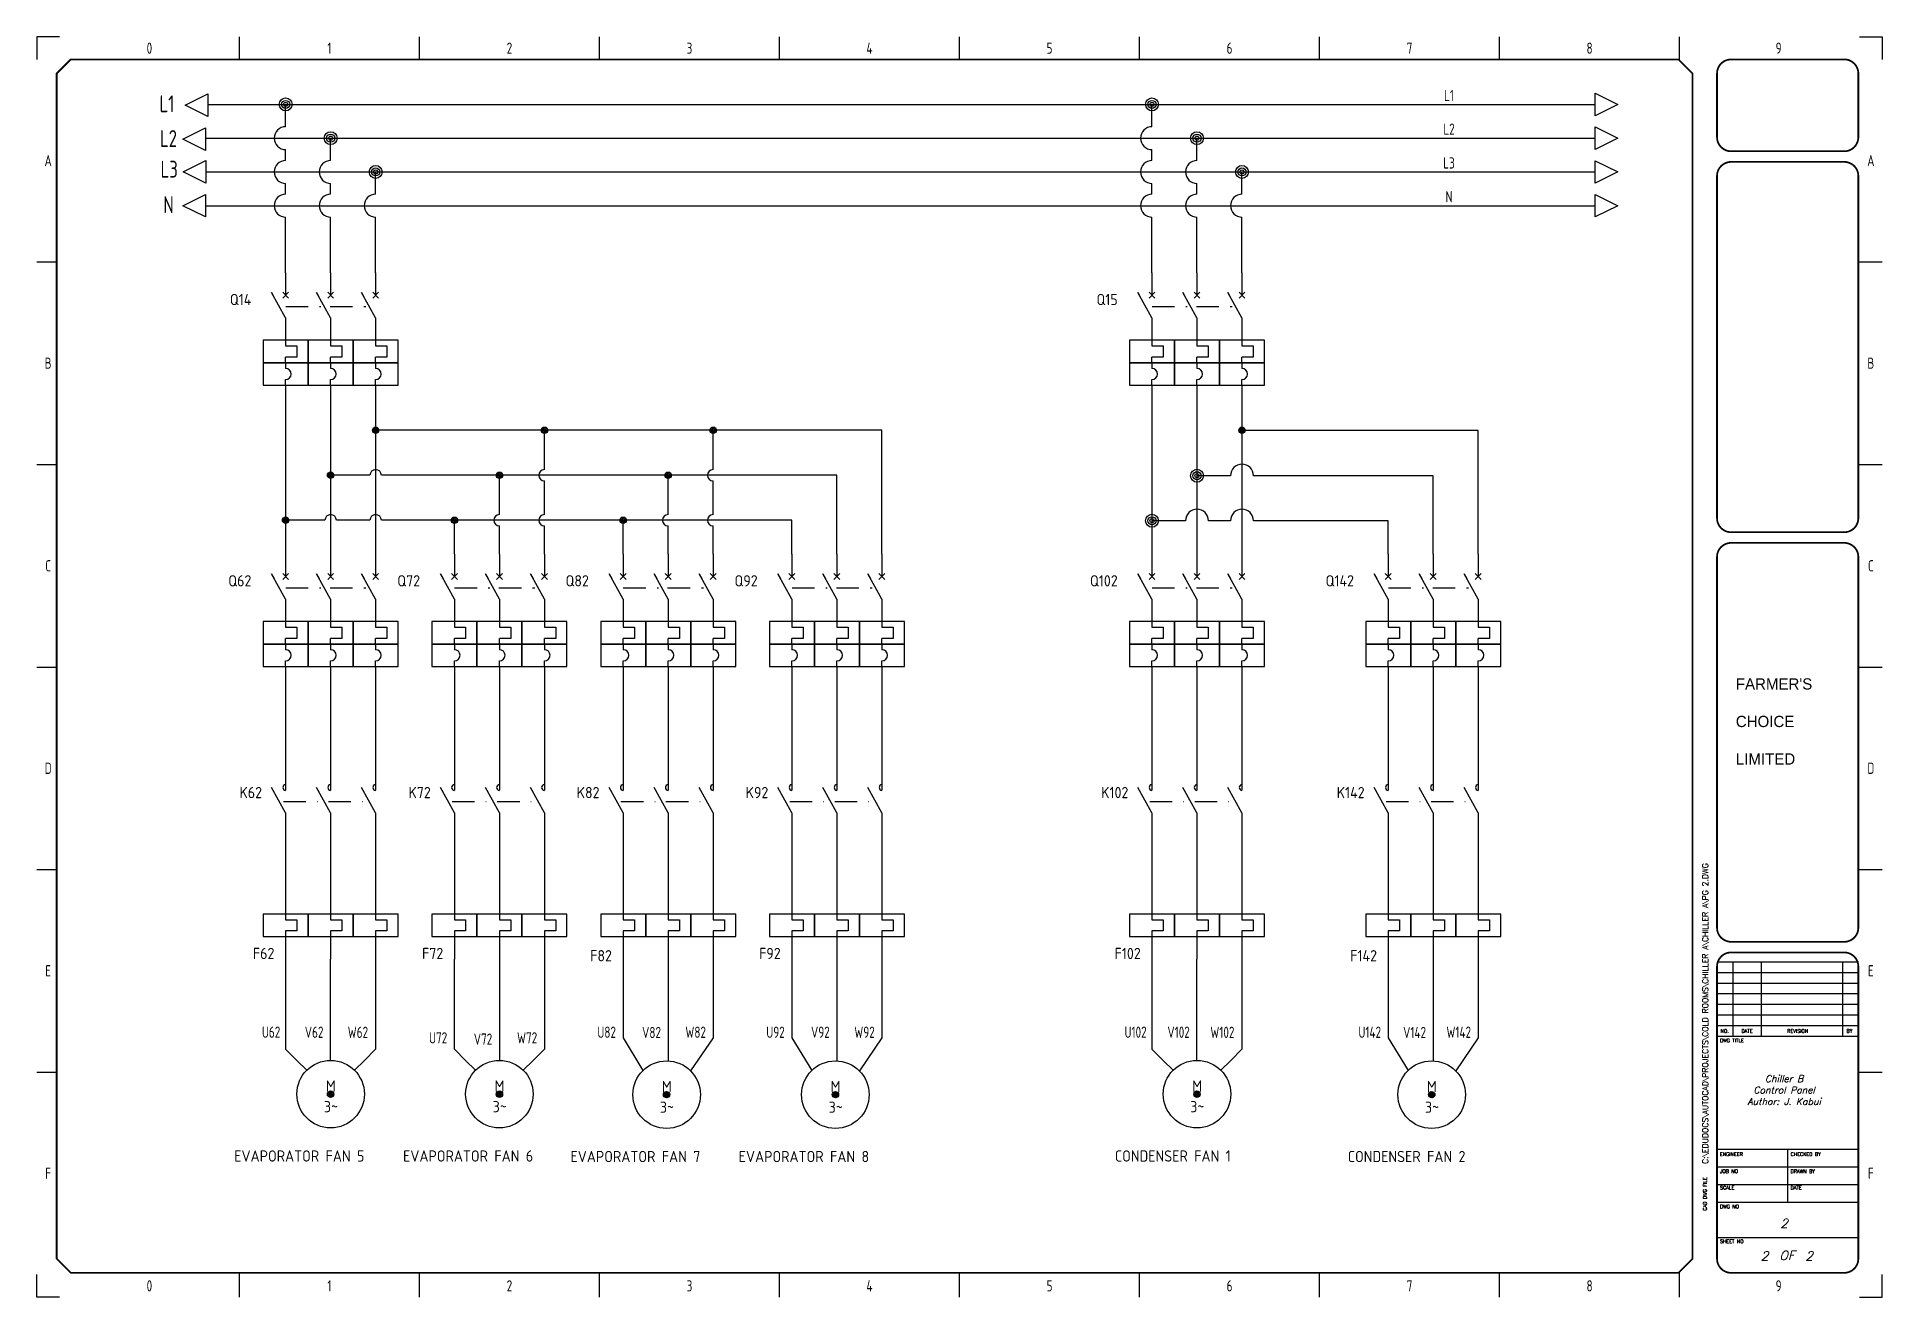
# Model space of a CAD drawing. Extents: x 5 to 415, y 5 to 285.
import ezdxf
from ezdxf.enums import TextEntityAlignment as Align

# ---------------------------------------------------------------- set-up
doc = ezdxf.new("R2010")
doc.units = 0
doc.header["$LTSCALE"] = 10
doc.linetypes.add('DASHED', pattern=[0.75, 0.5, -0.25])
for name, color, linetype in [('LINK', 252, 'DASHED'), ('MISC', 4, 'Continuous'), ('SYMS', 7, 'Continuous'), ('TAGS', 4, 'Continuous'), ('TITLE', 7, 'Continuous'), ('Title blocks', 7, 'Continuous'), ('WIRECOPY', 70, 'Continuous'), ('WIREFIXED', 4, 'Continuous'), ('WIRES', 7, 'Continuous')]:
    doc.layers.add(name, color=color, linetype=linetype)
doc.styles.add('ISO8', font='ISO8.shx', dxfattribs={"width": 0.8})
doc.styles.add('ITALIC', font='ITALIC')
doc.styles.add('SIMPLEX', font='simplex')
doc.styles.add('WD_IEC', font='ISOCP2.shx', dxfattribs={"width": 0.9, "height": 4})

# ---------------------------------------------------------------- blocks, each defined once
blk = doc.blocks.new('LOGO')
at = {"insert": (164.5, 58.4), "char_height": 8.75, "attachment_point": 1, "rotation": 270}
blk.add_mtext_dynamic_manual_height_columns("FARMER'S \\P\\PCHOICE \\P\\PLIMITED", width=87.489, gutter_width=43.7, heights=[0], dxfattribs=at)
blk = doc.blocks.new('Title_blocks_A3')
at = {"layer": 'TITLE'}
for p, q in [((372.89, 276.86), (372.89, 259.33)), ((378.32, 79.49), (409.72, 79.49)), ((381.85, 79.49), (381.85, 63)), ((388.13, 79.49), (388.13, 63)), ((406.19, 79.49), (406.19, 63)), ((378.32, 77.13), (409.72, 77.13)), ((378.32, 74.78), (409.72, 74.78)), ((378.32, 72.42), (409.72, 72.42)), ((378.32, 70.06), (409.72, 70.06)), ((378.32, 67.71), (409.72, 67.71)), ((378.32, 65.35), (409.72, 65.35)), ((378.32, 63), (409.72, 63)), ((372.89, 13.53), (372.89, 37.81)), ((378.32, 37.87), (409.72, 37.87)), ((394.02, 26.1), (394.02, 37.87)), ((378.32, 33.95), (409.72, 33.95)), ((378.32, 30.02), (409.72, 30.02)), ((378.32, 26.1), (409.72, 26.1)), ((378.32, 18.24), (409.72, 18.24))]:
    blk.add_line(p, q, dxfattribs=at)
at = {"layer": 'TITLE', "const_width": 0.392}
blk.add_lwpolyline([(372.89, 13.53), (372.89, 276.86), (369.75, 280), (12.53, 280), (9.39, 276.86), (9.39, 13.53), (12.53, 10.39), (369.75, 10.39)], close=True, dxfattribs=at)
for points in [[(381.46, 280, 0.414214), (378.32, 276.86, 0.414214)], [(409.72, 276.86, 0.414214), (406.58, 280, 0.414214)], [(378.32, 262.73, 0.414214), (381.46, 259.59, 0.414214)], [(406.58, 259.59, 0.414214), (409.72, 262.73, 0.414214)], [(381.46, 257.23, 0.414214), (378.32, 254.09, 0.414214)], [(409.72, 254.09, 0.414214), (406.58, 257.23, 0.414214)], [(378.32, 178.08, 0.414214), (381.46, 174.94, 0.414214)], [(406.58, 174.94, 0.414214), (409.72, 178.08, 0.414214)], [(381.46, 172.58, 0.414214), (378.32, 169.44, 0.414214)], [(409.72, 169.44, 0.414214), (406.58, 172.58, 0.414214)], [(378.32, 87.08, 0.414214), (381.46, 83.94, 0.414214)], [(406.58, 83.94, 0.414214), (409.72, 87.08, 0.414214)], [(381.46, 81.58, 0.414214), (378.32, 78.44, 0.414214)], [(409.72, 78.44, 0.414214), (406.58, 81.58, 0.414214)], [(378.32, 13.53, 0.414214), (381.46, 10.39, 0.414214)], [(406.58, 10.39, 0.414214), (409.72, 13.53, 0.414214)]]:
    blk.add_lwpolyline(points, format="xyb", dxfattribs=at)
for points in [[(406.58, 280), (381.46, 280)], [(378.32, 276.86), (378.32, 262.73)], [(409.72, 276.86), (409.72, 262.73)], [(406.58, 259.59), (381.46, 259.59)], [(378.32, 254.09), (378.32, 178.08)], [(406.58, 257.23), (381.46, 257.23)], [(409.72, 254.09), (409.72, 178.08)], [(381.46, 174.94), (406.58, 174.94)], [(381.46, 172.58), (406.58, 172.58)], [(381.46, 83.94), (406.58, 83.94)], [(378.32, 78.44), (378.32, 13.53)], [(381.46, 81.58), (406.58, 81.58)], [(409.72, 78.44), (409.72, 13.53)], [(381.46, 10.39), (406.58, 10.39)]]:
    blk.add_lwpolyline(points, dxfattribs=at)
at = {"layer": 'TITLE', "color": 7, "const_width": 0.392}
for points in [[(378.32, 169.44), (378.32, 87.08)], [(409.72, 169.44), (409.72, 87.08)]]:
    blk.add_lwpolyline(points, dxfattribs=at)
at = {"layer": 'Title blocks', "color": 7}
for p, q in [((50, 280), (50, 285)), ((90, 280), (90, 285)), ((130, 280), (130, 285)), ((170, 280), (170, 285)), ((250, 280), (250, 285)), ((290, 280), (290, 285)), ((330, 280), (330, 285)), ((370, 280), (370, 285)), ((5, 235), (9.39, 235)), ((410, 235), (415, 235)), ((5, 190), (9.39, 190)), ((410, 190), (415, 190)), ((5, 100), (9.39, 100)), ((410, 100), (415, 100)), ((5, 55), (9.39, 55)), ((410, 55), (415, 55)), ((50, 5), (50, 10.39)), ((90, 5), (90, 10.39)), ((130, 5), (130, 10.39)), ((170, 5), (170, 10.39)), ((250, 5), (250, 10.39)), ((290, 5), (290, 10.39)), ((330, 5), (330, 10.39)), ((370, 5), (370, 10.64))]:
    blk.add_line(p, q, dxfattribs=at)
at = {"layer": 'Title blocks', "color": 2}
for p, q in [((210, 280), (210, 285)), ((5, 145), (9.39, 145)), ((410, 145), (415, 145)), ((210, 5), (210, 10.39))]:
    blk.add_line(p, q, dxfattribs=at)
at = {"layer": 'Title blocks'}
for points in [[(10, 285), (5, 285), (5, 280)], [(410, 285), (415, 285), (415, 280)], [(10, 5), (5, 5), (5, 10)], [(410, 5), (415, 5), (415, 10)]]:
    blk.add_lwpolyline(points, dxfattribs=at)
at = {"xscale": 0.2857500000000073, "yscale": 0.2857500000000073, "zscale": 0.2857500000000073, "rotation": 90}
blk.add_blockref('LOGO', (399.19, 95.48), dxfattribs=at)
at = {"layer": 'TITLE', "color": 1, "style": 'SIMPLEX'}
for s, p in [('DWG TITLE', (378.97, 61.62)), ('ENGINEER', (378.97, 36.37)), ('CHECKED BY', (394.67, 36.37)), ('JOB NO', (378.97, 32.57)), ('DRAWN BY', (394.67, 32.57)), ('SCALE', (378.97, 28.91)), ('DATE', (394.67, 28.91)), ('DWG NO', (378.97, 24.72)), ('SHEET NO', (378.97, 17))]:
    blk.add_text(s, height=0.785, dxfattribs=at).set_placement(p)
at = {"layer": 'TITLE', "color": 1}
for s, height, style, p in [('NO.', 0.785, 'SIMPLEX', (380.02, 64.11)), ('DATE', 0.785, 'SIMPLEX', (384.99, 64.11)), ('REVISION', 0.785, 'SIMPLEX', (396.24, 64.11)), ('BY', 0.785, 'SIMPLEX', (407.76, 64.11)), ('OF', 2, 'ITALIC', (393.89, 14.25))]:
    blk.add_text(s, height=height, dxfattribs=dict(at, style=style)).set_placement(p, align=Align.MIDDLE)
at = {"layer": 'TITLE', "color": 1, "style": 'SIMPLEX'}
blk.add_text('CAD DWG FILE', height=0.7852, rotation=90, dxfattribs=at).set_placement((376.02, 24.2))
at = {"layer": 'TITLE', "color": 1, "style": 'ITALIC'}
for tag, height, p in [('TITLE#1', 1.5, (393.23, 52.79)), ('TITLE#2', 1.5, (393.23, 50.25)), ('TITLE#3', 1.5, (393.23, 47.71)), ('TITLE#4', 1.5, (393.23, 45.16)), ('DWG#', 2, (393.23, 20.38))]:
    blk.add_attdef(tag, text='', height=height, dxfattribs=at).set_placement(p, align=Align.CENTER)
at = {"layer": 'TITLE', "color": 1, "style": 'SIMPLEX'}
blk.add_attdef('CAD#', (376.32, 34.6), '', height=1.25, rotation=90, dxfattribs=at)
at = {"layer": 'TITLE', "color": 1}
for tag, p, height, style in [('ENGINEER', (381.68, 34.6), 1.25, 'ITALIC'), ('CHKDBY', (396.6, 34.6), 1.25, 'ITALIC'), ('JOB#', (384.53, 30.65), 1.25, 'SIMPLEX'), ('DRAWNBY', (397.48, 30.65), 1.25, 'ITALIC'), ('SCALE', (383.14, 26.88), 1.25, 'SIMPLEX'), ('DATE', (396.4, 26.88), 1.25, 'SIMPLEX'), ('SHTS', (397.95, 13.15), 2, 'ITALIC')]:
    blk.add_attdef(tag, p, '', height=height, dxfattribs=dict(at, style=style))
at = {"layer": 'TITLE', "color": 1, "style": 'ITALIC'}
blk.add_attdef('SH#', text='', height=2, dxfattribs=at).set_placement((389.77, 13.15), align=Align.RIGHT)
at = {"layer": 'TITLE', "color": 7, "flags": 9}
blk.add_attdef('WD_TB', (381.46, 10.39), '', height=1.57, dxfattribs=at)
at = {"layer": 'Title blocks', "style": 'ISO8', "width": 0.8}
for s, p in [('0', (30, 282.5)), ('1', (70, 282.5)), ('2', (110, 282.5)), ('3', (150, 282.5)), ('4', (190, 282.5)), ('5', (230, 282.5)), ('6', (270, 282.5)), ('7', (310, 282.5)), ('8', (350, 282.5)), ('9', (392, 282.5)), ('A', (7.5, 257.5)), ('A', (412.5, 257.5)), ('B', (7.5, 212.5)), ('B', (412.5, 212.5)), ('C', (7.5, 167.5)), ('C', (412.5, 167.5)), ('D', (7.5, 122.5)), ('D', (412.5, 122.5)), ('E', (7.5, 77.5)), ('E', (412.5, 77.5)), ('F', (7.5, 32.5)), ('F', (412.5, 32.5)), ('0', (30, 7.5)), ('1', (70, 7.5)), ('2', (110, 7.5)), ('3', (150, 7.5)), ('4', (190, 7.5)), ('5', (230, 7.5)), ('6', (270, 7.5)), ('7', (310, 7.5)), ('8', (350, 7.5)), ('9', (392, 7.5))]:
    blk.add_text(s, height=2.5, dxfattribs=at).set_placement(p, align=Align.MIDDLE)
blk = doc.blocks.new('WD_WNH')
at = {"linetype": 'Continuous', "style": 'WD_IEC', "width": 0.8}
blk.add_attdef('WIRENO', text='', height=2.5, dxfattribs=at).set_placement((0, 0.75), align=Align.CENTER)
at = {"style": 'WD_IEC', "flags": 1}
for tag, p in [('W08USER', (0, 0.375)), ('W04USER', (0, 0.875)), ('W05USER', (0, 0.75)), ('W09USER', (0, 0.25)), ('W03USER', (0, 1)), ('W06USER', (0, 0.625)), ('W07USER', (0, 0.5)), ('W02USER', (0, 1.125)), ('W01USER', (0, 1.25)), ('W10USER', (0, 0.125))]:
    blk.add_attdef(tag, text='', height=0.08, dxfattribs=at).set_placement(p, align=Align.CENTER)
blk = doc.blocks.new('WD_WCH')
at = {"linetype": 'Continuous', "style": 'WD_IEC', "width": 0.8}
blk.add_attdef('WIRECOPY', text='', height=2.5, dxfattribs=at).set_placement((0, 0.75), align=Align.CENTER)
blk = doc.blocks.new('VMS21P')
for p, q in [((0, 7.5), (0, 2.5)), ((0, -2.5), (-3.12, 3.12)), ((0, -2.5), (0, -7.5))]:
    blk.add_line(p, q)
blk.add_arc((0, 3.12), 0.625, 90, 270)
at = {"style": 'WD_IEC'}
for tag, p in [('INST', (-5.25, 6.75)), ('LOC', (-5.25, 3.75)), ('TAG2', (-5.25, 0.75)), ('XREF', (-5.25, -3.75)), ('DESC2', (-5.25, -9.75)), ('DESC1', (-5.25, -6.75)), ('DESC3', (-5.25, -12.75))]:
    blk.add_attdef(tag, text='', height=2.5, dxfattribs=at).set_placement(p, align=Align.RIGHT)
blk.add_attdef('TERM01', text='', height=2, rotation=90, dxfattribs=at).set_placement((-1, 7.5), align=Align.RIGHT)
at = {"style": 'WD_IEC', "flags": 1}
for tag, p, height in [('X2TERM01', (0, 7.5), 0.32), ('X4LINK', (-2.91, 0), 0.32), ('X1LINK', (-0.5, 0), 0.32), ('CONTACT', (4, -3.5), 1), ('FAMILY', (4, -5), 1), ('X8TERM02', (0, -7.5), 0.32)]:
    blk.add_attdef(tag, p, '', height=height, dxfattribs=at)
at = {"style": 'WD_IEC'}
blk.add_attdef('TERM02', (-1, -7.5), '', height=2, rotation=90, dxfattribs=at)
blk = doc.blocks.new('VMO1M11')
blk.add_circle((0, 0), 7.5)
at = {"style": 'WD_IEC'}
for tag, p in [('INST', (-13.29, 9.84)), ('LOC', (-13.29, 6.84)), ('TAG1', (-13.29, 3.84)), ('RATING1', (-13.29, -0.21)), ('DESC2', (-13.29, -10.51)), ('DESC1', (-13.29, -7.51)), ('DESC3', (-13.29, -13.51))]:
    blk.add_attdef(tag, text='', height=2.5, dxfattribs=at).set_placement(p, align=Align.RIGHT)
for tag, p in [('TERM03', (-0.61, 7.61)), ('TERM04', (-6.53, -6.84)), ('TERM05', (8.5, -7.14))]:
    blk.add_attdef(tag, p, '', height=2, rotation=90, dxfattribs=at)
for tag, p in [('TERM01', (-6.5, 6.69)), ('TERM02', (8.52, 7.1)), ('TERM06', (-0.25, -8.24))]:
    blk.add_attdef(tag, text='', height=2, rotation=90, dxfattribs=at).set_placement(p, align=Align.RIGHT)
at = {"style": 'WD_IEC', "flags": 1}
for tag, p, height in [('X0TERM01', (-4.35, 6.11), 0.32), ('X2TERM03', (0, 7.5), 0.32), ('X0TERM02', (4.36, 6.11), 0.32), ('X4LINK', (-7.55, -0.02), 0.32), ('X1LINK', (7.45, -0.02), 0.32), ('MFG', (10.74, -2.06), 1.5), ('CAT', (10.74, -4.56), 1.5), ('X0TERM04', (-4.35, -6.11), 0.32), ('X8TERM06', (0, -7.5), 0.32), ('X0TERM05', (4.36, -6.11), 0.32), ('ASSYCODE', (10.85, -6.37), 1), ('FAMILY', (10.85, -7.87), 1), ('CATDESC', (10.85, -9.37), 1)]:
    blk.add_attdef(tag, p, '', height=height, dxfattribs=at)
at = {"style": 'WD_IEC'}
for tag, p in [('M', (0.03, 0.56)), ('3~', (0.06, -4.04))]:
    blk.add_attdef(tag, text='', height=2.5, dxfattribs=at).set_placement(p, align=Align.CENTER)
at = {"lineweight": 15, "style": 'WD_IEC'}
blk.add_attdef('XREF', text='', height=2.5, dxfattribs=at).set_placement((-13.29, -4.51), align=Align.RIGHT)
at = {"style": 'WD_IEC', "width": 0.9}
blk.add_attdef('WDTAGALT', text='', height=2.5, dxfattribs=at).set_placement((-13.29, -16.51), align=Align.RIGHT)
blk = doc.blocks.new('WDDOT')
for radius in [0.72, 0.449, 0.223]:
    blk.add_circle((0, 0), radius)
blk = doc.blocks.new('VOL1')
for p, q in [((0, 7.5), (0, 1.25)), ((-5, 2.5), (-5, -2.5)), ((5, 2.5), (-5, 2.5)), ((0, 1.25), (2.5, 1.25)), ((2.5, 1.25), (2.5, -1.25)), ((5, -2.5), (5, 2.5)), ((-5, -2.5), (5, -2.5)), ((0, -1.25), (0, -7.5)), ((2.5, -1.25), (0, -1.25))]:
    blk.add_line(p, q)
at = {"style": 'WD_IEC'}
for tag, p in [('INST', (-6.5, 9)), ('TAG1', (-6.5, 2)), ('LOC', (-6.5, 5.5)), ('RATING1', (-6.5, -2.5)), ('XREF', (-6.5, -6.5)), ('DESC1', (-6.5, -10.35)), ('DESC2', (-6.5, -13.85)), ('DESC3', (-6.5, -17.35))]:
    blk.add_attdef(tag, text='', height=2.5, dxfattribs=at).set_placement(p, align=Align.RIGHT)
blk.add_attdef('TERM01', text='', height=2, rotation=90, dxfattribs=at).set_placement((-1, 7.5), align=Align.RIGHT)
at = {"style": 'WD_IEC', "flags": 1}
for tag, p, height in [('X2TERM01', (0, 7.5), 0.32), ('MFG', (2.75, 6.5), 1.5), ('CAT', (2.75, 4), 1.5), ('X4LINK', (-5, 0), 0.32), ('X1LINK', (5, 0), 0.32), ('ASSYCODE', (1, -4), 1), ('X8TERM02', (0, -7.5), 0.32), ('FAMILY', (1, -5.5), 1), ('CATDESC', (1, -7), 1)]:
    blk.add_attdef(tag, p, '', height=height, dxfattribs=at)
at = {"style": 'WD_IEC'}
blk.add_attdef('TERM02', (-1, -7.5), '', height=2, rotation=90, dxfattribs=at)
blk = doc.blocks.new('VOL2')
for p, q in [((0, 7.5), (0, 1.25)), ((-5, 2.5), (-5, -2.5)), ((5, 2.5), (-5, 2.5)), ((0, 1.25), (2.5, 1.25)), ((2.5, 1.25), (2.5, -1.25)), ((5, -2.5), (5, 2.5)), ((-5, -2.5), (5, -2.5)), ((0, -1.25), (0, -7.5)), ((2.5, -1.25), (0, -1.25))]:
    blk.add_line(p, q)
at = {"style": 'WD_IEC'}
for tag, p in [('INST', (-6.5, 9)), ('TAG2', (-6.5, 2)), ('LOC', (-6.5, 5.5)), ('RATING1', (-6.5, -2.5)), ('XREF', (-6.5, -6.5)), ('DESC1', (-6.5, -10.35)), ('DESC2', (-6.5, -13.85)), ('DESC3', (-6.5, -17.35))]:
    blk.add_attdef(tag, text='', height=2.5, dxfattribs=at).set_placement(p, align=Align.RIGHT)
blk.add_attdef('TERM01', text='', height=2, rotation=90, dxfattribs=at).set_placement((-1, 7.5), align=Align.RIGHT)
at = {"style": 'WD_IEC', "flags": 1}
for tag, p, height in [('X2TERM01', (0, 7.5), 0.32), ('X4LINK', (-5, 0), 0.32), ('X1LINK', (5, 0), 0.32), ('X8TERM02', (0, -7.5), 0.32), ('FAMILY', (1, -5.5), 1)]:
    blk.add_attdef(tag, p, '', height=height, dxfattribs=at)
at = {"style": 'WD_IEC'}
blk.add_attdef('TERM02', (-1, -7.5), '', height=2, rotation=90, dxfattribs=at)
blk = doc.blocks.new('VCB11Q9')
for p, q in [((0, 7.5), (0, 2.5)), ((0, -2.5), (-3.12, 3.12)), ((-3.12, 3.12), (-2.52, 2.03)), ((-0.66, 1.84), (0.66, 3.16)), ((-0.66, 3.16), (0.66, 1.84)), ((0, -2.5), (0, -7.5)), ((0, -7.5), (0, -8.75)), ((0, -8.75), (2.5, -8.75)), ((0, -12.5), (0, -11.25)), ((2.5, -11.25), (0, -11.25)), ((2.5, -8.75), (2.5, -11.25)), ((0, -12.5), (0, -13.75)), ((0, -17.5), (0, -16.25)), ((0, -17.5), (0, -22.5))]:
    blk.add_line(p, q)
for points in [[(-5, -7.5), (-5, -12.5), (5, -12.5), (5, -7.5)], [(-5, -12.5), (-5, -17.5), (5, -17.5), (5, -12.5)]]:
    blk.add_lwpolyline(points, close=True)
blk.add_arc((0, -15), 1.25, 270, 90)
at = {"style": 'WD_IEC'}
for tag, p in [('INST', (-7.62, 6.3)), ('LOC', (-7.62, 3.3)), ('TAG1', (-7.62, 0.3)), ('RATING1', (-7.62, -2.7)), ('DESC2', (-7.62, -18.05)), ('DESC1', (-7.62, -15.05)), ('DESC3', (-7.62, -21.05))]:
    blk.add_attdef(tag, text='', height=2.5, dxfattribs=at).set_placement(p, align=Align.RIGHT)
blk.add_attdef('TERM01', text='', height=2, rotation=90, dxfattribs=at).set_placement((-1, 7.5), align=Align.RIGHT)
at = {"style": 'WD_IEC', "flags": 1}
for tag, p, height in [('X2TERM01', (0, 7.5), 0.32), ('X4LINK', (-2.15, 0), 0.32), ('X1LINK', (0.02, 0), 0.32), ('CONTACT', (-5.15, -7.55), 1), ('COMMON', (-3.9, -8.8), 1), ('ASSYCODE', (0.69, -18.77), 1), ('FAMILY', (0.69, -20.27), 1), ('X8TERM02', (0, -22.5), 0.32), ('CATDESC', (0.69, -21.77), 1)]:
    blk.add_attdef(tag, p, '', height=height, dxfattribs=at)
at = {"style": 'WD_IEC', "flags": 9}
for tag, p in [('MFG', (7.81, 5.44)), ('CAT', (7.81, 2.94))]:
    blk.add_attdef(tag, text='', height=1.5, dxfattribs=at).set_placement(p, align=Align.RIGHT)
at = {"lineweight": 15, "style": 'WD_IEC'}
blk.add_attdef('XREF', text='', height=2.5, dxfattribs=at).set_placement((-7.62, -12.05), align=Align.RIGHT)
at = {"style": 'WD_IEC'}
blk.add_attdef('TERM02', (-1, -22.5), '', height=2, rotation=90, dxfattribs=at)
blk = doc.blocks.new('VCB21Q9')
for p, q in [((0, 7.5), (0, 2.5)), ((0, -2.5), (-3.12, 3.12)), ((-3.12, 3.12), (-2.52, 2.03)), ((-0.66, 1.84), (0.66, 3.16)), ((-0.66, 3.16), (0.66, 1.84)), ((0, -2.5), (0, -7.5)), ((0, -7.5), (0, -8.75)), ((0, -8.75), (2.5, -8.75)), ((0, -12.5), (0, -11.25)), ((2.5, -11.25), (0, -11.25)), ((2.5, -8.75), (2.5, -11.25)), ((0, -12.5), (0, -13.75)), ((0, -17.5), (0, -16.25)), ((0, -17.5), (0, -22.5))]:
    blk.add_line(p, q)
for points in [[(-5, -7.5), (-5, -12.5), (5, -12.5), (5, -7.5)], [(-5, -12.5), (-5, -17.5), (5, -17.5), (5, -12.5)]]:
    blk.add_lwpolyline(points, close=True)
blk.add_arc((0, -15), 1.25, 270, 90)
at = {"style": 'WD_IEC'}
for tag, p in [('INST', (-5.27, 9.9)), ('LOC', (-5.27, 6.9)), ('TAG2', (-5.27, 3.9)), ('DESC1', (-8.42, -12.55)), ('DESC3', (-8.42, -18.55)), ('DESC2', (-8.42, -15.55))]:
    blk.add_attdef(tag, text='', height=2.5, dxfattribs=at).set_placement(p, align=Align.RIGHT)
blk.add_attdef('TERM01', text='', height=2, rotation=90, dxfattribs=at).set_placement((-1, 7.5), align=Align.RIGHT)
at = {"style": 'WD_IEC', "flags": 1}
for tag, p, height in [('X2TERM01', (0, 7.5), 0.32), ('X4LINK', (-2.15, 0), 0.32), ('X1LINK', (-0.13, 0), 0.32), ('CONTACT', (-5.15, -7.55), 1), ('FAMILY', (0.69, -20.27), 1), ('X8TERM02', (0, -22.5), 0.32)]:
    blk.add_attdef(tag, p, '', height=height, dxfattribs=at)
at = {"lineweight": 15, "style": 'WD_IEC'}
blk.add_attdef('XREF', text='', height=2.5, dxfattribs=at).set_placement((-8.42, -6.55), align=Align.RIGHT)
at = {"style": 'WD_IEC', "flags": 1}
blk.add_attdef('RATING1', text='', height=2.5, dxfattribs=at).set_placement((-8.42, -9.55), align=Align.RIGHT)
at = {"style": 'WD_IEC'}
blk.add_attdef('TERM02', (-1, -22.5), '', height=2, rotation=90, dxfattribs=at)
blk = doc.blocks.new('WD_WNV')
at = {"linetype": 'Continuous', "style": 'WD_IEC', "width": 0.8}
blk.add_attdef('WIRENO', text='', height=2.5, dxfattribs=at).set_placement((-1.6, 0), align=Align.MIDDLE_RIGHT)
at = {"style": 'WD_IEC', "flags": 1}
for tag, p in [('W08USER', (-1, 0.375)), ('W04USER', (-1, 0.875)), ('W05USER', (-1, 0.75)), ('W09USER', (-1, 0.25)), ('W03USER', (-1, 1)), ('W06USER', (-1, 0.625)), ('W07USER', (-1, 0.5)), ('W02USER', (-1, 1.125)), ('W01USER', (-1, 1.25)), ('W10USER', (-1, 0.125))]:
    blk.add_attdef(tag, text='', height=0.08, dxfattribs=at).set_placement(p, align=Align.CENTER)

msp = doc.modelspace()

# ---------------------------------------------------------------- linework, layer by layer
for p, q in [((135.27, 62.6), (139.67, 55.33)), ((155.27, 62.6), (150.25, 55.25)), ((172.77, 62.6), (177.17, 55.33)), ((182.77, 62.6), (182.77, 57.47)), ((192.77, 62.6), (187.75, 55.25)), ((305.27, 62.6), (309.67, 55.33)), ((325.27, 62.6), (320.25, 55.25)), ((60.27, 60.1), (62.77, 57.6)), ((62.77, 57.6), (64.97, 55.4)), ((77.77, 57.6), (75.57, 55.4)), ((80.27, 60.1), (77.77, 57.6)), ((97.77, 60.1), (100.27, 57.6)), ((100.27, 57.6), (102.47, 55.4)), ((115.27, 57.6), (113.07, 55.4)), ((117.77, 60.1), (115.27, 57.6)), ((252.77, 60.1), (255.27, 57.6)), ((255.27, 57.6), (257.47, 55.4)), ((270.27, 57.6), (268.07, 55.4)), ((272.77, 60.1), (270.27, 57.6)), ((70.27, 50.1), (70.04, 50.78)), ((70.27, 50.1), (70.04, 49.41)), ((70.27, 50.1), (70.5, 50.78)), ((70.27, 50.1), (70.27, 49.38)), ((70.27, 50.1), (70.5, 49.41)), ((70.27, 50.1), (70.99, 50.1)), ((70.27, 50.1), (70.27, 49.38)), ((70.49, 50.1), (70.72, 50.1)), ((77.77, 50.1), (77.77, 50.09)), ((107.77, 50.1), (107.54, 50.78)), ((107.77, 50.1), (107.54, 49.41)), ((107.77, 50.1), (108, 50.78)), ((107.77, 50.1), (107.77, 49.38)), ((107.77, 50.1), (108, 49.41)), ((107.77, 50.1), (108.49, 50.1)), ((107.77, 50.1), (107.77, 49.38)), ((107.99, 50.1), (108.22, 50.1)), ((115.27, 50.1), (115.27, 50.09)), ((144.92, 49.98), (144.69, 50.66)), ((144.92, 49.98), (144.69, 49.3)), ((144.92, 49.98), (145.15, 50.66)), ((144.92, 49.98), (144.92, 49.26)), ((144.92, 49.98), (145.15, 49.3)), ((144.92, 49.98), (145.64, 49.98)), ((144.92, 49.98), (144.92, 49.26)), ((145.14, 49.98), (145.37, 49.98)), ((152.42, 49.98), (152.42, 49.98)), ((182.42, 49.98), (182.19, 50.66)), ((182.42, 49.98), (182.19, 49.3)), ((182.42, 49.98), (182.65, 50.66)), ((182.42, 49.98), (182.42, 49.26)), ((182.42, 49.98), (182.65, 49.3)), ((182.42, 49.98), (183.14, 49.98)), ((182.42, 49.98), (182.42, 49.26)), ((182.64, 49.98), (182.87, 49.98)), ((189.92, 49.98), (189.92, 49.98)), ((262.77, 50.1), (262.54, 50.78)), ((262.77, 50.1), (262.54, 49.41)), ((262.77, 50.1), (263, 50.78)), ((262.77, 50.1), (262.77, 49.38)), ((262.77, 50.1), (263, 49.41)), ((262.77, 50.1), (263.49, 50.1)), ((262.77, 50.1), (262.77, 49.38)), ((262.99, 50.1), (263.22, 50.1)), ((270.27, 50.1), (270.27, 50.09)), ((314.92, 49.98), (314.69, 50.66)), ((314.92, 49.98), (314.69, 49.3)), ((314.92, 49.98), (315.15, 50.66)), ((314.92, 49.98), (314.92, 49.26)), ((314.92, 49.98), (315.15, 49.3)), ((314.92, 49.98), (315.64, 49.98)), ((314.92, 49.98), (314.92, 49.26)), ((315.14, 49.98), (315.37, 49.98)), ((322.42, 49.98), (322.42, 49.98))]:
    msp.add_line(p, q)
for points in [[(42.98, 267.34), (37.98, 269.84), (42.98, 272.34)], [(351.27, 272.5), (356.27, 270), (351.27, 267.5)], [(42.46, 259.79), (37.46, 262.29), (42.46, 264.79)], [(351.27, 265), (356.27, 262.5), (351.27, 260)], [(42.53, 252.53), (37.53, 255.03), (42.53, 257.53)], [(351.27, 257.5), (356.27, 255), (351.27, 252.5)], [(42.46, 244.99), (37.46, 247.49), (42.46, 249.99)], [(351.27, 250), (356.27, 247.5), (351.27, 245)]]:
    msp.add_lwpolyline(points, close=True)
at = {"layer": 'LINK'}
for points in [[(60.3, 225.1), (68.12, 225.1)], [(70.15, 225.1), (78.12, 225.1)], [(252.8, 225.1), (260.62, 225.1)], [(262.65, 225.1), (270.62, 225.1)], [(60.3, 162.6), (68.12, 162.6)], [(70.15, 162.6), (78.12, 162.6)], [(97.8, 162.6), (105.62, 162.6)], [(107.65, 162.6), (115.62, 162.6)], [(135.3, 162.6), (143.12, 162.6)], [(145.15, 162.6), (153.12, 162.6)], [(172.8, 162.6), (180.62, 162.6)], [(182.65, 162.6), (190.62, 162.6)], [(252.8, 162.6), (260.62, 162.6)], [(262.65, 162.6), (270.62, 162.6)], [(305.3, 162.6), (313.12, 162.6)], [(315.15, 162.6), (323.12, 162.6)], [(59.77, 115.1), (67.36, 115.1)], [(69.77, 115.1), (77.36, 115.1)], [(97.27, 115.1), (104.86, 115.1)], [(107.27, 115.1), (114.86, 115.1)], [(134.77, 115.1), (142.36, 115.1)], [(144.77, 115.1), (152.36, 115.1)], [(172.27, 115.1), (179.86, 115.1)], [(182.27, 115.1), (189.86, 115.1)], [(252.27, 115.1), (259.86, 115.1)], [(262.27, 115.1), (269.86, 115.1)], [(304.77, 115.1), (312.36, 115.1)], [(314.77, 115.1), (322.36, 115.1)], [(65.27, 87.6), (65.27, 87.6)], [(75.27, 87.6), (75.27, 87.6)], [(102.77, 87.6), (102.77, 87.6)], [(112.77, 87.6), (112.77, 87.6)], [(140.27, 87.6), (140.27, 87.6)], [(150.27, 87.6), (150.27, 87.6)], [(177.77, 87.6), (177.77, 87.6)], [(187.77, 87.6), (187.77, 87.6)], [(257.77, 87.6), (257.77, 87.6)], [(267.77, 87.6), (267.77, 87.6)], [(310.27, 87.6), (310.27, 87.6)], [(320.27, 87.6), (320.27, 87.6)]]:
    msp.add_lwpolyline(points, dxfattribs=at)
at = {"layer": 'WIRES'}
for p, q in [((43.05, 270), (351.27, 270)), ((60.27, 265.04), (60.27, 270)), ((252.77, 265.04), (252.77, 270)), ((42.5, 262.5), (351.27, 262.5)), ((70.27, 257.54), (70.27, 262.5)), ((262.77, 257.54), (262.77, 262.5)), ((60.27, 257.54), (60.27, 259.96)), ((252.77, 257.54), (252.77, 259.96)), ((42.5, 255), (351.27, 255)), ((80.27, 250.04), (80.27, 255)), ((272.77, 250.04), (272.77, 255)), ((60.27, 250.04), (60.27, 252.46)), ((70.27, 250.04), (70.27, 252.46)), ((252.77, 250.04), (252.77, 252.46)), ((262.77, 250.04), (262.77, 252.46)), ((42.5, 247.5), (351.27, 247.5)), ((60.27, 232.6), (60.27, 244.96)), ((70.27, 232.6), (70.27, 244.96)), ((80.27, 232.6), (80.27, 244.96)), ((252.77, 232.6), (252.77, 244.96)), ((262.77, 232.6), (262.77, 244.96)), ((272.77, 232.6), (272.77, 244.96)), ((60.27, 202.6), (60.27, 170.1)), ((70.27, 202.6), (70.27, 170.1)), ((80.27, 202.6), (80.27, 170.1)), ((252.77, 202.6), (252.77, 170.1)), ((262.77, 202.6), (262.77, 170.1)), ((272.77, 202.6), (272.77, 170.1)), ((185.27, 197.6), (80.27, 197.6)), ((117.77, 188.87), (117.77, 197.6)), ((155.27, 188.87), (155.27, 197.6)), ((192.77, 197.6), (185.27, 197.6)), ((192.77, 170.1), (192.77, 197.6)), ((325.27, 197.52), (272.56, 197.52)), ((325.27, 170.1), (325.27, 197.52)), ((79, 187.6), (70.27, 187.6)), ((182.77, 187.6), (81.54, 187.6)), ((107.77, 178.87), (107.77, 187.6)), ((117.77, 178.87), (117.77, 186.33)), ((145.27, 178.87), (145.27, 187.6)), ((155.27, 178.87), (155.27, 186.33)), ((182.77, 170.1), (182.77, 187.6)), ((270.23, 187.5), (262.77, 187.5)), ((315.27, 187.5), (275.31, 187.5)), ((315.27, 170.1), (315.27, 187.5)), ((69, 177.6), (60.27, 177.6)), ((79, 177.6), (71.54, 177.6)), ((172.77, 177.6), (81.54, 177.6)), ((97.77, 170.1), (97.77, 177.6)), ((107.77, 170.1), (107.77, 176.33)), ((117.77, 170.1), (117.77, 176.33)), ((135.27, 170.1), (135.27, 177.6)), ((145.27, 170.1), (145.27, 176.33)), ((155.27, 170.1), (155.27, 176.33)), ((172.77, 170.1), (172.77, 177.6)), ((260.23, 177.5), (252.77, 177.5)), ((270.23, 177.5), (265.31, 177.5)), ((305.27, 177.5), (275.31, 177.5)), ((305.27, 170.1), (305.27, 177.5)), ((60.27, 140.1), (60.27, 122.6)), ((70.27, 140.1), (70.27, 122.6)), ((80.27, 140.1), (80.27, 122.6)), ((97.77, 140.1), (97.77, 122.6)), ((107.77, 140.1), (107.77, 122.6)), ((117.77, 140.1), (117.77, 122.6)), ((135.27, 140.1), (135.27, 122.6)), ((145.27, 140.1), (145.27, 122.6)), ((155.27, 140.1), (155.27, 122.6)), ((172.77, 140.1), (172.77, 122.6)), ((182.77, 140.1), (182.77, 122.6)), ((192.77, 140.1), (192.77, 122.6)), ((252.77, 140.1), (252.77, 122.6)), ((262.77, 140.1), (262.77, 122.6)), ((272.77, 140.1), (272.77, 122.6)), ((305.27, 140.1), (305.27, 122.6)), ((315.27, 140.1), (315.27, 122.6)), ((325.27, 140.1), (325.27, 122.6)), ((60.27, 107.6), (60.27, 95.1)), ((70.27, 107.6), (70.27, 95.1)), ((80.27, 107.6), (80.27, 95.1)), ((97.77, 107.6), (97.77, 95.1)), ((107.77, 107.6), (107.77, 95.1)), ((117.77, 107.6), (117.77, 95.1)), ((135.27, 107.6), (135.27, 95.1)), ((145.27, 107.6), (145.27, 95.1)), ((155.27, 107.6), (155.27, 95.1)), ((172.77, 107.6), (172.77, 95.1)), ((182.77, 107.6), (182.77, 95.1)), ((192.77, 107.6), (192.77, 95.1)), ((252.77, 107.6), (252.77, 95.1)), ((262.77, 107.6), (262.77, 95.1)), ((272.77, 107.6), (272.77, 95.1)), ((305.27, 107.6), (305.27, 95.1)), ((315.27, 107.6), (315.27, 95.1)), ((325.27, 107.6), (325.27, 95.1)), ((60.27, 80.1), (60.27, 60.1)), ((70.27, 57.6), (70.27, 80.1)), ((80.27, 80.1), (80.27, 60.1)), ((97.77, 60.1), (97.77, 80.1)), ((107.77, 80.1), (107.77, 57.6)), ((117.77, 80.1), (117.77, 60.1)), ((135.27, 80.1), (135.27, 62.6)), ((145.27, 80.1), (145.27, 57.48)), ((155.27, 80.1), (155.27, 62.6)), ((172.77, 80.1), (172.77, 62.6)), ((182.77, 80.1), (182.77, 62.6)), ((192.77, 80.1), (192.77, 62.6)), ((252.77, 80.1), (252.77, 60.1)), ((262.77, 57.6), (262.77, 80.1)), ((272.77, 80.1), (272.77, 60.1)), ((305.27, 80.1), (305.27, 62.6)), ((315.27, 80.1), (315.27, 57.48)), ((325.27, 80.1), (325.27, 62.6)), ((69.85, 49.51), (70.27, 50.1)), ((107.35, 49.51), (107.77, 50.1)), ((144.5, 49.39), (144.92, 49.98)), ((182, 49.39), (182.42, 49.98)), ((262.35, 49.51), (262.77, 50.1)), ((314.5, 49.39), (314.92, 49.98))]:
    msp.add_line(p, q, dxfattribs=at)
for centre, radius, start, end in [((60.27, 262.5), 2.54, 90, 270), ((252.77, 262.5), 2.54, 90, 270), ((60.27, 255), 2.54, 90, 270), ((70.27, 255), 2.54, 90, 270), ((252.77, 255), 2.54, 90, 270), ((262.77, 255), 2.54, 90, 270), ((60.27, 247.5), 2.54, 90, 270), ((70.27, 247.5), 2.54, 90, 270), ((80.27, 247.5), 2.54, 90, 270), ((252.77, 247.5), 2.54, 90, 270), ((262.77, 247.5), 2.54, 90, 270), ((272.77, 247.5), 2.54, 90, 270), ((80.27, 187.6), 1.27, 0, 180), ((117.77, 187.6), 1.27, 90, 270), ((155.27, 187.6), 1.27, 90, 270), ((272.77, 187.5), 2.54, 0, 180), ((70.27, 177.6), 1.27, 0, 180), ((80.27, 177.6), 1.27, 0, 180), ((107.77, 177.6), 1.27, 90, 270), ((117.77, 177.6), 1.27, 90, 270), ((145.27, 177.6), 1.27, 90, 270), ((155.27, 177.6), 1.27, 90, 270), ((262.77, 177.5), 2.54, 0, 180), ((272.77, 177.5), 2.54, 0, 180)]:
    msp.add_arc(centre, radius, start, end, dxfattribs=at)

# ---------------------------------------------------------------- block references
at = {"layer": 'SYMS'}
ref = msp.add_blockref('Title_blocks_A3', (0, 0), dxfattribs=at)
ref.add_attrib('TITLE#1', 'Chiller B', dxfattribs={"layer": 'TITLE', "color": 1, "height": 1.5, "style": 'ITALIC'}).set_placement((393.23, 52.79), align=Align.CENTER)
ref.add_attrib('CAD#', 'C:\\EDUDOCS\\AUTOCAD\\PROJECTS\\COLD ROOMS\\CHILLER A\\CHILLER A\\PG 2.DWG', (376.32, 34.6), dxfattribs={"layer": 'TITLE', "color": 1, "height": 1.25, "rotation": 90, "style": 'SIMPLEX'})
ref.add_attrib('SH#', '2', dxfattribs={"layer": 'TITLE', "color": 1, "height": 2, "style": 'ITALIC'}).set_placement((389.77, 13.15), align=Align.RIGHT)
ref.add_attrib('TITLE#2', 'Control Panel', dxfattribs={"layer": 'TITLE', "color": 1, "height": 1.5, "style": 'ITALIC'}).set_placement((393.23, 50.25), align=Align.CENTER)
ref.add_attrib('TITLE#3', 'Author: J. Kabui', dxfattribs={"layer": 'TITLE', "color": 1, "height": 1.5, "style": 'ITALIC'}).set_placement((393.23, 47.71), align=Align.CENTER)
ref.add_attrib('DWG#', '2', dxfattribs={"layer": 'TITLE', "color": 1, "height": 2, "style": 'ITALIC'}).set_placement((393.23, 20.38), align=Align.CENTER)
ref.add_attrib('SHTS', '2', (397.95, 13.15), dxfattribs={"layer": 'TITLE', "color": 1, "height": 2, "style": 'ITALIC'})
at = {"layer": 'SYMS', "xscale": 2, "yscale": 2, "zscale": 2}
for p in [(60.27, 270), (252.77, 270), (70.27, 262.5), (262.77, 262.5), (80.27, 255), (272.77, 255), (262.77, 187.5), (252.77, 177.5)]:
    msp.add_blockref('WDDOT', p, dxfattribs=at)
at = {"layer": 'SYMS'}
ref = msp.add_blockref('VCB11Q9', (60.27, 225.1), dxfattribs=at)
ref.add_attrib('TAG1', 'Q14', dxfattribs={"layer": 'TAGS', "height": 2.5, "style": 'WD_IEC'}).set_placement((52.65, 225.4), align=Align.RIGHT)
for name, p in [('VCB21Q9', (70.27, 225.1)), ('VCB21Q9', (80.27, 225.1)), ('VCB21Q9', (262.77, 225.1)), ('VCB21Q9', (272.77, 225.1)), ('WDDOT', (80.27, 197.6)), ('WDDOT', (117.77, 197.6)), ('WDDOT', (155.27, 197.6)), ('WDDOT', (272.77, 197.6)), ('WDDOT', (70.27, 187.6)), ('WDDOT', (107.77, 187.6)), ('WDDOT', (145.27, 187.6)), ('WDDOT', (60.27, 177.6)), ('WDDOT', (97.77, 177.6)), ('WDDOT', (135.27, 177.6)), ('VCB21Q9', (70.27, 162.6)), ('VCB21Q9', (80.27, 162.6)), ('VCB21Q9', (107.77, 162.6)), ('VCB21Q9', (117.77, 162.6)), ('VCB21Q9', (145.27, 162.6)), ('VCB21Q9', (155.27, 162.6)), ('VCB21Q9', (182.77, 162.6)), ('VCB21Q9', (192.77, 162.6)), ('VCB21Q9', (262.77, 162.6)), ('VCB21Q9', (272.77, 162.6)), ('VCB21Q9', (315.27, 162.6)), ('VCB21Q9', (325.27, 162.6)), ('VMS21P', (70.27, 115.1)), ('VMS21P', (80.27, 115.1)), ('VMS21P', (107.77, 115.1)), ('VMS21P', (117.77, 115.1)), ('VMS21P', (145.27, 115.1)), ('VMS21P', (155.27, 115.1)), ('VMS21P', (182.77, 115.1)), ('VMS21P', (192.77, 115.1)), ('VMS21P', (262.77, 115.1)), ('VMS21P', (272.77, 115.1)), ('VMS21P', (315.27, 115.1)), ('VMS21P', (325.27, 115.1)), ('VOL2', (70.27, 87.6)), ('VOL2', (80.27, 87.6)), ('VOL2', (107.77, 87.6)), ('VOL2', (117.77, 87.6)), ('VOL2', (145.27, 87.6)), ('VOL2', (155.27, 87.6)), ('VOL2', (182.77, 87.6)), ('VOL2', (192.77, 87.6)), ('VOL2', (262.77, 87.6)), ('VOL2', (272.77, 87.6)), ('VOL2', (315.27, 87.6)), ('VOL2', (325.27, 87.6)), ('WDDOT', (70.27, 50.1)), ('WDDOT', (107.77, 50.1)), ('WDDOT', (144.92, 49.98)), ('WDDOT', (182.42, 49.98)), ('WDDOT', (262.77, 50.1)), ('WDDOT', (314.92, 49.98))]:
    msp.add_blockref(name, p, dxfattribs=at)
ref = msp.add_blockref('VCB11Q9', (252.77, 225.1), dxfattribs=at)
ref.add_attrib('TAG1', 'Q15', dxfattribs={"layer": 'TAGS', "height": 2.5, "style": 'WD_IEC'}).set_placement((245.15, 225.4), align=Align.RIGHT)
ref = msp.add_blockref('VCB11Q9', (60.27, 162.6), dxfattribs=at)
ref.add_attrib('TAG1', 'Q62', dxfattribs={"layer": 'TAGS', "height": 2.5, "style": 'WD_IEC'}).set_placement((52.65, 162.9), align=Align.RIGHT)
ref = msp.add_blockref('VCB11Q9', (97.77, 162.6), dxfattribs=at)
ref.add_attrib('TAG1', 'Q72', dxfattribs={"layer": 'TAGS', "height": 2.5, "style": 'WD_IEC'}).set_placement((90.15, 162.9), align=Align.RIGHT)
ref = msp.add_blockref('VCB11Q9', (135.27, 162.6), dxfattribs=at)
ref.add_attrib('TAG1', 'Q82', dxfattribs={"layer": 'TAGS', "height": 2.5, "style": 'WD_IEC'}).set_placement((127.65, 162.9), align=Align.RIGHT)
ref = msp.add_blockref('VCB11Q9', (172.77, 162.6), dxfattribs=at)
ref.add_attrib('TAG1', 'Q92', dxfattribs={"layer": 'TAGS', "height": 2.5, "style": 'WD_IEC'}).set_placement((165.15, 162.9), align=Align.RIGHT)
ref = msp.add_blockref('VCB11Q9', (252.77, 162.6), dxfattribs=at)
ref.add_attrib('TAG1', 'Q102', dxfattribs={"layer": 'TAGS', "height": 2.5, "style": 'WD_IEC'}).set_placement((245.15, 162.9), align=Align.RIGHT)
ref = msp.add_blockref('VCB11Q9', (305.27, 162.6), dxfattribs=at)
ref.add_attrib('TAG1', 'Q142', dxfattribs={"layer": 'TAGS', "height": 2.5, "style": 'WD_IEC'}).set_placement((297.65, 162.9), align=Align.RIGHT)
ref = msp.add_blockref('VMS21P', (60.27, 115.1), dxfattribs=at)
ref.add_attrib('TAG2', 'K62', dxfattribs={"layer": 'TAGS', "height": 2.5, "style": 'WD_IEC'}).set_placement((55.02, 115.85), align=Align.RIGHT)
ref = msp.add_blockref('VMS21P', (97.77, 115.1), dxfattribs=at)
ref.add_attrib('TAG2', 'K72', dxfattribs={"layer": 'TAGS', "height": 2.5, "style": 'WD_IEC'}).set_placement((92.52, 115.85), align=Align.RIGHT)
ref = msp.add_blockref('VMS21P', (135.27, 115.1), dxfattribs=at)
ref.add_attrib('TAG2', 'K82', dxfattribs={"layer": 'TAGS', "height": 2.5, "style": 'WD_IEC'}).set_placement((130.02, 115.85), align=Align.RIGHT)
ref = msp.add_blockref('VMS21P', (172.77, 115.1), dxfattribs=at)
ref.add_attrib('TAG2', 'K92', dxfattribs={"layer": 'TAGS', "height": 2.5, "style": 'WD_IEC'}).set_placement((167.52, 115.85), align=Align.RIGHT)
ref = msp.add_blockref('VMS21P', (252.77, 115.1), dxfattribs=at)
ref.add_attrib('TAG2', 'K102', dxfattribs={"layer": 'TAGS', "height": 2.5, "style": 'WD_IEC'}).set_placement((247.52, 115.85), align=Align.RIGHT)
ref = msp.add_blockref('VMS21P', (305.27, 115.1), dxfattribs=at)
ref.add_attrib('TAG2', 'K142', dxfattribs={"layer": 'TAGS', "height": 2.5, "style": 'WD_IEC'}).set_placement((300.02, 115.85), align=Align.RIGHT)
ref = msp.add_blockref('VOL1', (60.27, 87.6), dxfattribs=at)
ref.add_attrib('TAG1', 'F62', dxfattribs={"layer": 'TAGS', "height": 2.5, "style": 'WD_IEC'}).set_placement((57.77, 80.1), align=Align.RIGHT)
ref = msp.add_blockref('VOL1', (97.77, 87.6), dxfattribs=at)
ref.add_attrib('TAG1', 'F72', dxfattribs={"layer": 'TAGS', "height": 2.5, "style": 'WD_IEC'}).set_placement((95.3, 80.1), align=Align.RIGHT)
ref = msp.add_blockref('VOL1', (135.27, 87.6), dxfattribs=at)
ref.add_attrib('TAG1', 'F82', dxfattribs={"layer": 'TAGS', "height": 2.5, "style": 'WD_IEC'}).set_placement((132.77, 79.6), align=Align.RIGHT)
ref = msp.add_blockref('VOL1', (172.77, 87.6), dxfattribs=at)
ref.add_attrib('TAG1', 'F92', dxfattribs={"layer": 'TAGS', "height": 2.5, "style": 'WD_IEC'}).set_placement((170.27, 80.1), align=Align.RIGHT)
ref = msp.add_blockref('VOL1', (252.77, 87.6), dxfattribs=at)
ref.add_attrib('TAG1', 'F102', dxfattribs={"layer": 'TAGS', "height": 2.5, "style": 'WD_IEC'}).set_placement((250.27, 80.1), align=Align.RIGHT)
ref = msp.add_blockref('VOL1', (305.27, 87.6), dxfattribs=at)
ref.add_attrib('TAG1', 'F142', dxfattribs={"layer": 'TAGS', "height": 2.5, "style": 'WD_IEC'}).set_placement((302.77, 79.6), align=Align.RIGHT)
ref = msp.add_blockref('VMO1M11', (70.27, 50.1), dxfattribs=at)
ref.add_attrib('M', 'M', dxfattribs={"layer": 'MISC', "height": 2.5, "style": 'WD_IEC'}).set_placement((70.3, 50.65), align=Align.CENTER)
ref.add_attrib('3~', '3~', dxfattribs={"layer": 'MISC', "height": 2.5, "style": 'WD_IEC'}).set_placement((70.34, 46.06), align=Align.CENTER)
ref.add_attrib('TAG1', 'EVAPORATOR FAN 5', dxfattribs={"layer": 'TAGS', "height": 2.5, "style": 'WD_IEC'}).set_placement((77.77, 35.1), align=Align.RIGHT)
ref = msp.add_blockref('VMO1M11', (107.77, 50.1), dxfattribs=at)
ref.add_attrib('M', 'M', dxfattribs={"layer": 'MISC', "height": 2.5, "style": 'WD_IEC'}).set_placement((107.8, 50.65), align=Align.CENTER)
ref.add_attrib('3~', '3~', dxfattribs={"layer": 'MISC', "height": 2.5, "style": 'WD_IEC'}).set_placement((107.84, 46.06), align=Align.CENTER)
ref.add_attrib('TAG1', 'EVAPORATOR FAN 6', dxfattribs={"layer": 'TAGS', "height": 2.5, "style": 'WD_IEC'}).set_placement((115.27, 35.1), align=Align.RIGHT)
ref = msp.add_blockref('VMO1M11', (144.92, 49.98), dxfattribs=at)
ref.add_attrib('M', 'M', dxfattribs={"layer": 'MISC', "height": 2.5, "style": 'WD_IEC'}).set_placement((144.95, 50.53), align=Align.CENTER)
ref.add_attrib('3~', '3~', dxfattribs={"layer": 'MISC', "height": 2.5, "style": 'WD_IEC'}).set_placement((144.99, 45.94), align=Align.CENTER)
ref.add_attrib('TAG1', 'EVAPORATOR FAN 7', dxfattribs={"layer": 'TAGS', "height": 2.5, "style": 'WD_IEC'}).set_placement((152.42, 34.98), align=Align.RIGHT)
ref = msp.add_blockref('VMO1M11', (182.42, 49.98), dxfattribs=at)
ref.add_attrib('M', 'M', dxfattribs={"layer": 'MISC', "height": 2.5, "style": 'WD_IEC'}).set_placement((182.45, 50.53), align=Align.CENTER)
ref.add_attrib('3~', '3~', dxfattribs={"layer": 'MISC', "height": 2.5, "style": 'WD_IEC'}).set_placement((182.49, 45.94), align=Align.CENTER)
ref.add_attrib('TAG1', 'EVAPORATOR FAN 8', dxfattribs={"layer": 'TAGS', "height": 2.5, "style": 'WD_IEC'}).set_placement((189.92, 34.98), align=Align.RIGHT)
ref = msp.add_blockref('VMO1M11', (262.77, 50.1), dxfattribs=at)
ref.add_attrib('M', 'M', dxfattribs={"layer": 'MISC', "height": 2.5, "style": 'WD_IEC'}).set_placement((262.8, 50.65), align=Align.CENTER)
ref.add_attrib('3~', '3~', dxfattribs={"layer": 'MISC', "height": 2.5, "style": 'WD_IEC'}).set_placement((262.84, 46.06), align=Align.CENTER)
ref.add_attrib('TAG1', 'CONDENSER FAN 1', dxfattribs={"layer": 'TAGS', "height": 2.5, "style": 'WD_IEC'}).set_placement((270.27, 35.1), align=Align.RIGHT)
ref = msp.add_blockref('VMO1M11', (314.92, 49.98), dxfattribs=at)
ref.add_attrib('M', 'M', dxfattribs={"layer": 'MISC', "height": 2.5, "style": 'WD_IEC'}).set_placement((314.95, 50.53), align=Align.CENTER)
ref.add_attrib('3~', '3~', dxfattribs={"layer": 'MISC', "height": 2.5, "style": 'WD_IEC'}).set_placement((314.99, 45.94), align=Align.CENTER)
ref.add_attrib('TAG1', 'CONDENSER FAN 2', dxfattribs={"layer": 'TAGS', "height": 2.5, "style": 'WD_IEC'}).set_placement((322.42, 34.98), align=Align.RIGHT)
at = {"layer": 'WIRECOPY'}
ref = msp.add_blockref('WD_WCH', (318.77, 247.5), dxfattribs=at)
ref.add_attrib('WIRECOPY', 'N', dxfattribs={"linetype": 'Continuous', "height": 2.5, "style": 'WD_IEC', "width": 0.8}).set_placement((318.77, 248.25), align=Align.CENTER)
at = {"layer": 'WIREFIXED'}
ref = msp.add_blockref('WD_WNH', (33.89, 267.14), dxfattribs=dict(at, xscale=1.5, yscale=1.5, zscale=1.5))
ref.add_attrib('WIRENOF', 'L1', dxfattribs={"linetype": 'Continuous', "height": 3.75, "style": 'WD_IEC', "width": 0.8}).set_placement((33.89, 268.26), align=Align.CENTER)
ref = msp.add_blockref('WD_WNH', (318.77, 270), dxfattribs=at)
ref.add_attrib('WIRENOF', 'L1', dxfattribs={"linetype": 'Continuous', "height": 2.5, "style": 'WD_IEC', "width": 0.8}).set_placement((318.77, 270.75), align=Align.CENTER)
ref = msp.add_blockref('WD_WNH', (34.24, 259.42), dxfattribs=dict(at, xscale=1.5, yscale=1.5, zscale=1.5))
ref.add_attrib('WIRENOF', 'L2', dxfattribs={"linetype": 'Continuous', "height": 3.75, "style": 'WD_IEC', "width": 0.8}).set_placement((34.24, 260.54), align=Align.CENTER)
ref = msp.add_blockref('WD_WNH', (318.77, 262.5), dxfattribs=at)
ref.add_attrib('WIRENOF', 'L2', dxfattribs={"linetype": 'Continuous', "height": 2.5, "style": 'WD_IEC', "width": 0.8}).set_placement((318.77, 263.25), align=Align.CENTER)
ref = msp.add_blockref('WD_WNH', (34.4, 252.62), dxfattribs=dict(at, xscale=1.5, yscale=1.5, zscale=1.5))
ref.add_attrib('WIRENOF', 'L3', dxfattribs={"linetype": 'Continuous', "height": 3.75, "style": 'WD_IEC', "width": 0.8}).set_placement((34.4, 253.74), align=Align.CENTER)
ref = msp.add_blockref('WD_WNH', (318.77, 255), dxfattribs=at)
ref.add_attrib('WIRENOF', 'L3', dxfattribs={"linetype": 'Continuous', "height": 2.5, "style": 'WD_IEC', "width": 0.8}).set_placement((318.77, 255.75), align=Align.CENTER)
ref = msp.add_blockref('WD_WNH', (34.24, 244.71), dxfattribs=dict(at, xscale=1.5, yscale=1.5, zscale=1.5))
ref.add_attrib('WIRENOF', 'N', dxfattribs={"linetype": 'Continuous', "height": 3.75, "style": 'WD_IEC', "width": 0.8}).set_placement((34.24, 245.83), align=Align.CENTER)
ref = msp.add_blockref('WD_WNV', (60.68, 63.87), dxfattribs=at)
ref.add_attrib('WIRENOF', 'U62', dxfattribs={"linetype": 'Continuous', "height": 2.5, "style": 'WD_IEC', "width": 0.8}).set_placement((59.08, 63.87), align=Align.MIDDLE_RIGHT)
ref = msp.add_blockref('WD_WNV', (70.27, 63.85), dxfattribs=at)
ref.add_attrib('WIRENOF', 'V62', dxfattribs={"linetype": 'Continuous', "height": 2.5, "style": 'WD_IEC', "width": 0.8}).set_placement((68.67, 63.85), align=Align.MIDDLE_RIGHT)
ref = msp.add_blockref('WD_WNV', (80.19, 63.83), dxfattribs=at)
ref.add_attrib('WIRENOF', 'W62', dxfattribs={"linetype": 'Continuous', "height": 2.5, "style": 'WD_IEC', "width": 0.8}).set_placement((78.59, 63.83), align=Align.MIDDLE_RIGHT)
ref = msp.add_blockref('WD_WNV', (97.77, 62.6), dxfattribs=at)
ref.add_attrib('WIRENOF', 'U72', dxfattribs={"linetype": 'Continuous', "height": 2.5, "style": 'WD_IEC', "width": 0.8}).set_placement((96.17, 62.6), align=Align.MIDDLE_RIGHT)
ref = msp.add_blockref('WD_WNV', (107.78, 62.32), dxfattribs=at)
ref.add_attrib('WIRENOF', 'V72', dxfattribs={"linetype": 'Continuous', "height": 2.5, "style": 'WD_IEC', "width": 0.8}).set_placement((106.18, 62.32), align=Align.MIDDLE_RIGHT)
ref = msp.add_blockref('WD_WNV', (117.77, 62.6), dxfattribs=at)
ref.add_attrib('WIRENOF', 'W72', dxfattribs={"linetype": 'Continuous', "height": 2.5, "style": 'WD_IEC', "width": 0.8}).set_placement((116.17, 62.6), align=Align.MIDDLE_RIGHT)
ref = msp.add_blockref('WD_WNV', (135.27, 63.85), dxfattribs=at)
ref.add_attrib('WIRENOF', 'U82', dxfattribs={"linetype": 'Continuous', "height": 2.5, "style": 'WD_IEC', "width": 0.8}).set_placement((133.67, 63.85), align=Align.MIDDLE_RIGHT)
ref = msp.add_blockref('WD_WNV', (145.27, 63.79), dxfattribs=at)
ref.add_attrib('WIRENOF', 'V82', dxfattribs={"linetype": 'Continuous', "height": 2.5, "style": 'WD_IEC', "width": 0.8}).set_placement((143.67, 63.79), align=Align.MIDDLE_RIGHT)
ref = msp.add_blockref('WD_WNV', (155.27, 63.85), dxfattribs=at)
ref.add_attrib('WIRENOF', 'W82', dxfattribs={"linetype": 'Continuous', "height": 2.5, "style": 'WD_IEC', "width": 0.8}).set_placement((153.67, 63.85), align=Align.MIDDLE_RIGHT)
ref = msp.add_blockref('WD_WNV', (172.77, 63.85), dxfattribs=at)
ref.add_attrib('WIRENOF', 'U92', dxfattribs={"linetype": 'Continuous', "height": 2.5, "style": 'WD_IEC', "width": 0.8}).set_placement((171.17, 63.85), align=Align.MIDDLE_RIGHT)
ref = msp.add_blockref('WD_WNV', (182.77, 63.85), dxfattribs=at)
ref.add_attrib('WIRENOF', 'V92', dxfattribs={"linetype": 'Continuous', "height": 2.5, "style": 'WD_IEC', "width": 0.8}).set_placement((181.17, 63.85), align=Align.MIDDLE_RIGHT)
ref = msp.add_blockref('WD_WNV', (192.77, 63.85), dxfattribs=at)
ref.add_attrib('WIRENOF', 'W92', dxfattribs={"linetype": 'Continuous', "height": 2.5, "style": 'WD_IEC', "width": 0.8}).set_placement((191.17, 63.85), align=Align.MIDDLE_RIGHT)
ref = msp.add_blockref('WD_WNV', (253.18, 63.87), dxfattribs=at)
ref.add_attrib('WIRENOF', 'U102', dxfattribs={"linetype": 'Continuous', "height": 2.5, "style": 'WD_IEC', "width": 0.8}).set_placement((251.58, 63.87), align=Align.MIDDLE_RIGHT)
ref = msp.add_blockref('WD_WNV', (262.77, 63.85), dxfattribs=at)
ref.add_attrib('WIRENOF', 'V102', dxfattribs={"linetype": 'Continuous', "height": 2.5, "style": 'WD_IEC', "width": 0.8}).set_placement((261.17, 63.85), align=Align.MIDDLE_RIGHT)
ref = msp.add_blockref('WD_WNV', (272.69, 63.83), dxfattribs=at)
ref.add_attrib('WIRENOF', 'W102', dxfattribs={"linetype": 'Continuous', "height": 2.5, "style": 'WD_IEC', "width": 0.8}).set_placement((271.09, 63.83), align=Align.MIDDLE_RIGHT)
ref = msp.add_blockref('WD_WNV', (305.27, 63.85), dxfattribs=at)
ref.add_attrib('WIRENOF', 'U142', dxfattribs={"linetype": 'Continuous', "height": 2.5, "style": 'WD_IEC', "width": 0.8}).set_placement((303.67, 63.85), align=Align.MIDDLE_RIGHT)
ref = msp.add_blockref('WD_WNV', (315.27, 63.79), dxfattribs=at)
ref.add_attrib('WIRENOF', 'V142', dxfattribs={"linetype": 'Continuous', "height": 2.5, "style": 'WD_IEC', "width": 0.8}).set_placement((313.67, 63.79), align=Align.MIDDLE_RIGHT)
ref = msp.add_blockref('WD_WNV', (325.27, 63.85), dxfattribs=at)
ref.add_attrib('WIRENOF', 'W142', dxfattribs={"linetype": 'Continuous', "height": 2.5, "style": 'WD_IEC', "width": 0.8}).set_placement((323.67, 63.85), align=Align.MIDDLE_RIGHT)

doc.saveas('drawing.dxf')
